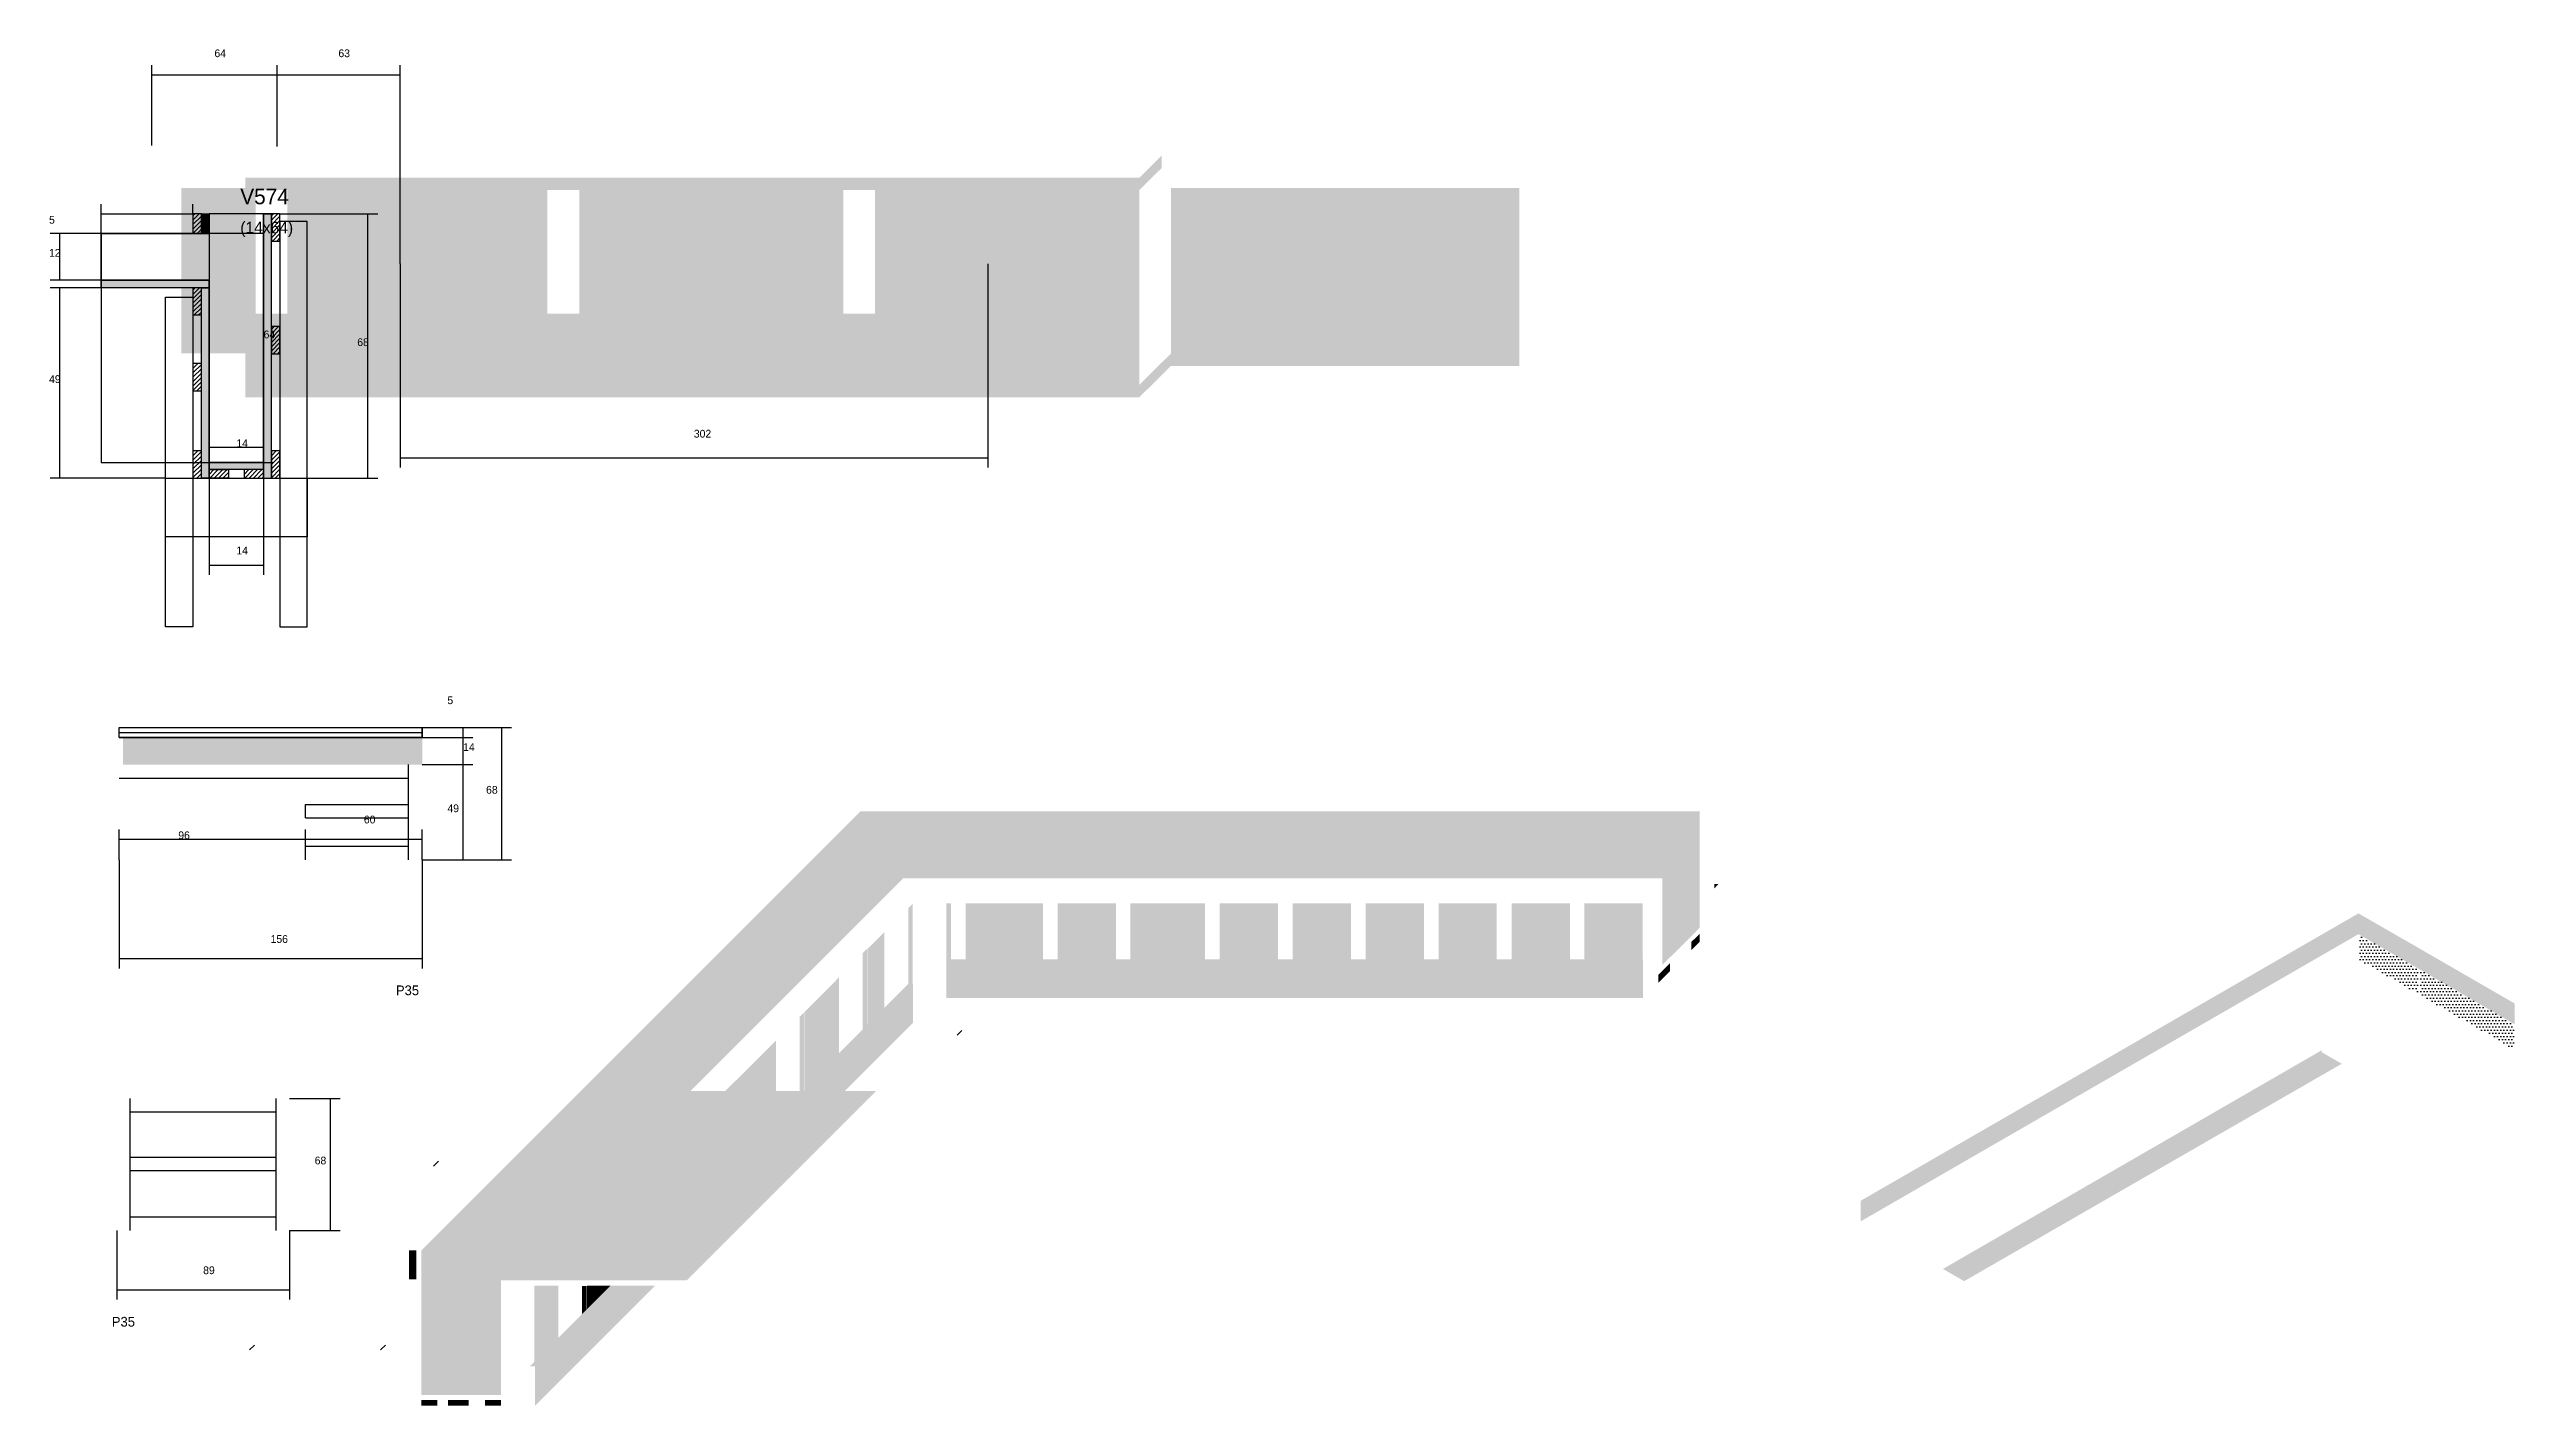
# Model space of a CAD drawing. Header units: metres. Extents: x -65046 to 21926, y -45195 to 1016.
# Drawn here: x 11102 to 12370, y -40213 to -39515 of the extents above; entities that cross this region are included whole.
import ezdxf

# ---------------------------------------------------------------- set-up
doc = ezdxf.new("R2010")
doc.units = ezdxf.units.M
for name, color, linetype in [('CONCRETO', 251, 'Continuous'), ('COTA', 241, 'Continuous'), ('Hachura', 253, 'Continuous'), ('Madeira', 126, 'Continuous'), ('NOMENCLATURA', 7, 'Continuous'), ('Painéis', 200, 'Continuous'), ('SARR_2.2x7', 40, 'Continuous'), ('SARR_3.5x7', 81, 'Continuous'), ('SARR_EDITAR', 141, 'Continuous'), ('Texto Seção', 7, 'Continuous')]:
    doc.layers.add(name, color=color, linetype=linetype)
pattern_1 = [(45, (0, 0), (-230.1842, 230.1842), [])]

msp = doc.modelspace()

# ---------------------------------------------------------------- texts
at = {"layer": 'COTA'}
for s, p in [('64', (11186.7, -39519.3)), ('63', (11250.5, -39519.3)), ('5', (11101.6, -39605)), ('12', (11101.6, -39622)), ('64', (11212, -39664)), ('68', (11260.2, -39668)), ('49', (11101.6, -39687)), ('14', (11198, -39720)), ('302', (11433.4, -39715.1)), ('14', (11198, -39775.2)), ('5', (11306.6, -39852.3)), ('14', (11314.7, -39876.4)), ('68', (11326.5, -39898.4)), ('60', (11263.6, -39913.7)), ('49', (11306.6, -39907.9)), ('96', (11168.1, -39921.8)), ('156', (11215.6, -39975.2)), ('68', (11238.3, -40089.2)), ('89', (11180.9, -40145.7))]:
    msp.add_text(s, height=4, dxfattribs=at).set_placement(p)
at = {"layer": 'NOMENCLATURA'}
for p in [(11280.1, -40002.1), (11133.9, -40172.7)]:
    msp.add_text('P35', height=5, dxfattribs=at).set_placement(p)
at = {"layer": 'Texto Seção'}
for s, height, p in [('V574', 8, (11200, -39595)), ('(14x64)', 6, (11200, -39610))]:
    msp.add_text(s, height=height, dxfattribs=at).set_placement(p)

# ---------------------------------------------------------------- hatches: boundary and pattern name
at = {"layer": 'COTA'}
h = msp.add_hatch(dxfattribs=at)
h.set_pattern_fill('AR-CONC', scale=0.03)
h.paths.add_polyline_path([(11139.6, -39883.4), (11139.6, -39869.4), (11139.6, -39869.4), (11293.6, -39869.4), (11293.6, -39869.4), (11293.6, -39883.4), (11293.6, -39883.4), (11139.6, -39883.4)])
at = {"layer": 'Hachura'}
h = msp.add_hatch(color=8, dxfattribs=at)
h.dxf.hatch_style = 1
h.paths.add_polyline_path([(11674.1, -39576.4), (11674.1, -39570), (11662.7, -39581.3), (11662.7, -39587.6)])
h = msp.add_hatch(color=8, dxfattribs=at)
h.dxf.hatch_style = 1
h.paths.add_polyline_path([(11662.7, -39581.3), (11202.6, -39581.3), (11202.6, -39587.6), (11662.7, -39587.6)])
h = msp.add_hatch(color=8, dxfattribs=at)
h.dxf.hatch_style = 1
h.paths.add_polyline_path([(11202.6, -39587.6), (11202.6, -39587.6), (11202.6, -39586.6), (11169.7, -39586.6), (11169.7, -39671.8), (11202.6, -39671.8)])
h = msp.add_hatch(color=8, dxfattribs=at)
h.dxf.hatch_style = 1
h.paths.add_polyline_path([(11202.5, -39651.3), (11207.9, -39651.3), (11207.9, -39651.3), (11207.9, -39587.7), (11207.9, -39587.7), (11202.5, -39587.7), (11202.5, -39587.7), (11202.5, -39651.3)])
h = msp.add_hatch(color=8, dxfattribs=at)
h.dxf.hatch_style = 1
h.paths.add_polyline_path([(11224.2, -39651.3), (11352.8, -39651.3), (11352.8, -39651.3), (11352.8, -39587.6), (11352.8, -39587.6), (11224.2, -39587.6), (11224.2, -39587.6), (11224.2, -39651.3)])
h = msp.add_hatch(color=8, dxfattribs=at)
h.dxf.hatch_style = 1
h.paths.add_polyline_path([(11352.7, -39651.3), (11358, -39651.3), (11358, -39651.3), (11358, -39587.7), (11358, -39587.7), (11352.7, -39587.7), (11352.7, -39587.7), (11352.7, -39651.3)])
h = msp.add_hatch(color=8, dxfattribs=at)
h.dxf.hatch_style = 1
h.paths.add_polyline_path([(11374.4, -39651.3), (11505.1, -39651.3), (11505.1, -39651.3), (11505.1, -39587.6), (11505.1, -39587.6), (11374.4, -39587.6), (11374.4, -39587.6), (11374.4, -39651.3)])
h = msp.add_hatch(color=8, dxfattribs=at)
h.dxf.hatch_style = 1
h.paths.add_polyline_path([(11505.1, -39651.3), (11510.4, -39651.3), (11510.4, -39651.3), (11510.4, -39587.6), (11510.4, -39587.6), (11505.1, -39587.6), (11505.1, -39587.6), (11505.1, -39651.3)])
h = msp.add_hatch(color=8, dxfattribs=at)
h.dxf.hatch_style = 1
h.paths.add_polyline_path([(11526.7, -39651.3), (11657.4, -39651.3), (11657.4, -39651.3), (11657.4, -39587.6), (11657.4, -39587.6), (11526.7, -39587.6), (11526.7, -39587.6), (11526.7, -39651.3)])
h = msp.add_hatch(color=8, dxfattribs=at)
h.dxf.hatch_style = 1
h.paths.add_polyline_path([(11657.4, -39651.3), (11662.7, -39651.3), (11662.7, -39651.3), (11662.7, -39587.6), (11662.7, -39587.6), (11657.4, -39587.6), (11657.4, -39587.6), (11657.4, -39651.3)])
h = msp.add_hatch(color=8, dxfattribs=at)
h.dxf.hatch_style = 1
h.paths.add_polyline_path([(11678.9, -39586.6), (11678.9, -39678.2), (11858.2, -39678.2), (11858.2, -39586.6)])
h = msp.add_hatch(dxfattribs=at)
h.set_pattern_fill('ANSI31', scale=0.5)
h.paths.add_polyline_path([(11180, -39600), (11175.6, -39600), (11175.6, -39600), (11175.6, -39610), (11175.6, -39610), (11180, -39610), (11180, -39610), (11180, -39600)])
h = msp.add_hatch(color=8, dxfattribs=at)
h.dxf.hatch_style = 1
h.paths.add_polyline_path([(11180, -39610), (11184, -39610), (11184, -39610), (11184, -39600), (11184, -39600), (11180, -39600), (11180, -39600), (11180, -39610)])
h = msp.add_hatch(color=8, dxfattribs=at)
h.dxf.hatch_style = 1
h.paths.add_polyline_path([(11216, -39600), (11212, -39600), (11212, -39600), (11212, -39736), (11212, -39736), (11216, -39736), (11216, -39736), (11216, -39600)])
h = msp.add_hatch(dxfattribs=at)
h.set_pattern_fill('ANSI31', scale=0.5)
h.paths.add_polyline_path([(11220.4, -39600), (11216, -39600), (11216, -39600), (11216, -39614), (11216, -39614), (11220.4, -39614), (11220.4, -39614), (11220.4, -39600)])
h = msp.add_hatch(color=8, dxfattribs=at)
h.dxf.hatch_style = 1
h.paths.add_polyline_path([(11128.4, -39638), (11128.4, -39634), (11128.4, -39634), (11184, -39634), (11184, -39634), (11184, -39638), (11184, -39638), (11128.4, -39638)])
h = msp.add_hatch(dxfattribs=at)
h.set_pattern_fill('ANSI31', scale=0.5)
h.paths.add_polyline_path([(11180, -39638), (11175.6, -39638), (11175.6, -39638), (11175.6, -39652), (11175.6, -39652), (11180, -39652), (11180, -39652), (11180, -39638)])
h = msp.add_hatch(color=8, dxfattribs=at)
h.dxf.hatch_style = 1
h.paths.add_polyline_path([(11180, -39638), (11184, -39638), (11184, -39638), (11184, -39736), (11184, -39736), (11180, -39736), (11180, -39736), (11180, -39638)])
h = msp.add_hatch(color=8, dxfattribs=at)
h.dxf.hatch_style = 1
h.paths.add_polyline_path([(11662.7, -39651.3), (11202.6, -39651.3), (11202.6, -39687.9), (11202.6, -39694.3), (11662.7, -39694.3)])
h = msp.add_hatch(dxfattribs=at)
h.set_pattern_fill('ANSI31', scale=0.5)
h.paths.add_polyline_path([(11220.4, -39658), (11216, -39658), (11216, -39658), (11216, -39672), (11216, -39672), (11220.4, -39672), (11220.4, -39672), (11220.4, -39658)])
h = msp.add_hatch(dxfattribs=at)
h.set_pattern_fill('ANSI31', scale=0.5)
h.paths.add_polyline_path([(11180, -39677), (11175.6, -39677), (11175.6, -39677), (11175.6, -39691), (11175.6, -39691), (11180, -39691), (11180, -39691), (11180, -39677)])
h = msp.add_hatch(color=8, dxfattribs=at)
h.dxf.hatch_style = 1
h.paths.add_polyline_path([(11662.7, -39687.9), (11662.7, -39694.3), (11678.9, -39678.2), (11678.9, -39671.8)])
h = msp.add_hatch(dxfattribs=at)
h.set_pattern_fill('ANSI31', scale=0.5)
h.paths.add_polyline_path([(11180, -39722), (11175.6, -39722), (11175.6, -39722), (11175.6, -39736), (11175.6, -39736), (11180, -39736), (11180, -39736), (11180, -39722)])
h = msp.add_hatch(dxfattribs=at)
h.set_pattern_fill('ANSI31', scale=0.5)
h.paths.add_polyline_path([(11220.4, -39722), (11216, -39722), (11216, -39722), (11216, -39736), (11216, -39736), (11220.4, -39736), (11220.4, -39736), (11220.4, -39722)])
h = msp.add_hatch(color=8, dxfattribs=at)
h.dxf.hatch_style = 1
h.paths.add_polyline_path([(11184, -39731.6), (11184, -39728), (11184, -39728), (11212, -39728), (11212, -39728), (11212, -39731.6), (11212, -39731.6), (11184, -39731.6)])
h = msp.add_hatch(dxfattribs=at)
h.set_pattern_fill('ANSI31', scale=0.5)
h.paths.add_polyline_path([(11184, -39736), (11184, -39731.6), (11184, -39731.6), (11194, -39731.6), (11194, -39731.6), (11194, -39736), (11194, -39736), (11184, -39736)])
h = msp.add_hatch(dxfattribs=at)
h.set_pattern_fill('ANSI31', scale=0.5)
h.paths.add_polyline_path([(11212, -39736), (11212, -39731.6), (11212, -39731.6), (11202, -39731.6), (11202, -39731.6), (11202, -39736), (11202, -39736), (11212, -39736)])
h = msp.add_hatch(color=8, dxfattribs=at)
h.dxf.hatch_style = 1
h.paths.add_polyline_path([(11334.2, -40148.9), (11519.2, -39963.9), (11519.2, -39907.4), (11519.2, -39907.4), (11293.1, -40133.5), (11293.1, -40207.9), (11334.2, -40166.9)])
h = msp.add_hatch(color=8, dxfattribs=at)
h.dxf.hatch_style = 1
h.paths.add_polyline_path([(11519.2, -39963.9), (11541.2, -39941.9), (11931.7, -39941.9), (11931.7, -39967.5), (11951, -39967.5), (11951, -39907.4), (11519.2, -39907.4)])
h = msp.add_hatch(color=8, dxfattribs=at)
h.dxf.hatch_style = 1
h.paths.add_polyline_path([(11960.6, -39944.9), (11958.6, -39944.9), (11958.6, -39947.1)])
h = msp.add_hatch(color=8, dxfattribs=at)
h.dxf.hatch_style = 1
h.paths.add_polyline_path([(11543.7, -39998.8), (11546, -39996.5), (11546, -39996.5), (11546, -39955), (11546, -39955), (11543.7, -39957.4), (11543.7, -39957.4), (11543.7, -39998.8)])
h = msp.add_hatch(color=8, dxfattribs=at)
h.dxf.hatch_style = 1
h.paths.add_polyline_path([(11563.3, -39983.6), (11565.8, -39983.6), (11565.8, -39983.6), (11565.8, -39954.9), (11565.8, -39954.9), (11563.3, -39954.9), (11563.3, -39954.9), (11563.3, -39983.6)])
h = msp.add_hatch(color=8, dxfattribs=at)
h.dxf.hatch_style = 1
h.paths.add_polyline_path([(11573.3, -39983.6), (11610.7, -39983.6), (11610.7, -39983.6), (11610.7, -39954.8), (11610.7, -39954.8), (11573.3, -39954.8), (11573.3, -39954.8), (11573.3, -39983.6)])
h = msp.add_hatch(color=8, dxfattribs=at)
h.dxf.hatch_style = 1
h.paths.add_polyline_path([(11610.6, -39983.6), (11613, -39983.6), (11613, -39983.6), (11613, -39954.9), (11613, -39954.9), (11610.6, -39954.9), (11610.6, -39954.9), (11610.6, -39983.6)])
h = msp.add_hatch(color=8, dxfattribs=at)
h.dxf.hatch_style = 1
h.paths.add_polyline_path([(11620.6, -39983.6), (11648.2, -39983.6), (11648.2, -39983.6), (11648.2, -39954.8), (11648.2, -39954.8), (11620.6, -39954.8), (11620.6, -39954.8), (11620.6, -39983.6)])
h = msp.add_hatch(color=8, dxfattribs=at)
h.dxf.hatch_style = 1
h.paths.add_polyline_path([(11648.1, -39983.6), (11650.6, -39983.6), (11650.6, -39983.6), (11650.6, -39954.9), (11650.6, -39954.9), (11648.1, -39954.9), (11648.1, -39954.9), (11648.1, -39983.6)])
h = msp.add_hatch(color=8, dxfattribs=at)
h.dxf.hatch_style = 1
h.paths.add_polyline_path([(11658.1, -39983.6), (11694.2, -39983.6), (11694.2, -39983.6), (11694.2, -39954.8), (11694.2, -39954.8), (11658.1, -39954.8), (11658.1, -39954.8), (11658.1, -39983.6)])
h = msp.add_hatch(color=8, dxfattribs=at)
h.dxf.hatch_style = 1
h.paths.add_polyline_path([(11694.1, -39983.6), (11696.5, -39983.6), (11696.5, -39983.6), (11696.5, -39954.9), (11696.5, -39954.9), (11694.1, -39954.9), (11694.1, -39954.9), (11694.1, -39983.6)])
h = msp.add_hatch(color=8, dxfattribs=at)
h.dxf.hatch_style = 1
h.paths.add_polyline_path([(11704, -39983.6), (11731.7, -39983.6), (11731.7, -39983.6), (11731.7, -39954.8), (11731.7, -39954.8), (11704, -39954.8), (11704, -39954.8), (11704, -39983.6)])
h = msp.add_hatch(color=8, dxfattribs=at)
h.dxf.hatch_style = 1
h.paths.add_polyline_path([(11731.6, -39983.6), (11734, -39983.6), (11734, -39983.6), (11734, -39954.9), (11734, -39954.9), (11731.6, -39954.9), (11731.6, -39954.9), (11731.6, -39983.6)])
h = msp.add_hatch(color=8, dxfattribs=at)
h.dxf.hatch_style = 1
h.paths.add_polyline_path([(11741.6, -39983.6), (11769.2, -39983.6), (11769.2, -39983.6), (11769.2, -39954.8), (11769.2, -39954.8), (11741.6, -39954.8), (11741.6, -39954.8), (11741.6, -39983.6)])
h = msp.add_hatch(color=8, dxfattribs=at)
h.dxf.hatch_style = 1
h.paths.add_polyline_path([(11769.1, -39983.6), (11771.6, -39983.6), (11771.6, -39983.6), (11771.6, -39954.9), (11771.6, -39954.9), (11769.1, -39954.9), (11769.1, -39954.9), (11769.1, -39983.6)])
h = msp.add_hatch(color=8, dxfattribs=at)
h.dxf.hatch_style = 1
h.paths.add_polyline_path([(11779.1, -39983.6), (11806.8, -39983.6), (11806.8, -39983.6), (11806.8, -39954.8), (11806.8, -39954.8), (11779.1, -39954.8), (11779.1, -39954.8), (11779.1, -39983.6)])
h = msp.add_hatch(color=8, dxfattribs=at)
h.dxf.hatch_style = 1
h.paths.add_polyline_path([(11806.7, -39983.6), (11809.1, -39983.6), (11809.1, -39983.6), (11809.1, -39954.9), (11809.1, -39954.9), (11806.7, -39954.9), (11806.7, -39954.9), (11806.7, -39983.6)])
h = msp.add_hatch(color=8, dxfattribs=at)
h.dxf.hatch_style = 1
h.paths.add_polyline_path([(11816.6, -39983.6), (11844.3, -39983.6), (11844.3, -39983.6), (11844.3, -39954.8), (11844.3, -39954.8), (11816.6, -39954.8), (11816.6, -39954.8), (11816.6, -39983.6)])
h = msp.add_hatch(color=8, dxfattribs=at)
h.dxf.hatch_style = 1
h.paths.add_polyline_path([(11844.2, -39983.6), (11846.6, -39983.6), (11846.6, -39983.6), (11846.6, -39954.9), (11846.6, -39954.9), (11844.2, -39954.9), (11844.2, -39954.9), (11844.2, -39983.6)])
h = msp.add_hatch(color=8, dxfattribs=at)
h.dxf.hatch_style = 1
h.paths.add_polyline_path([(11854.2, -39983.6), (11881.8, -39983.6), (11881.8, -39983.6), (11881.8, -39954.8), (11881.8, -39954.8), (11854.2, -39954.8), (11854.2, -39954.8), (11854.2, -39983.6)])
h = msp.add_hatch(color=8, dxfattribs=at)
h.dxf.hatch_style = 1
h.paths.add_polyline_path([(11881.7, -39983.6), (11884.2, -39983.6), (11884.2, -39983.6), (11884.2, -39954.9), (11884.2, -39954.9), (11881.7, -39954.9), (11881.7, -39954.9), (11881.7, -39983.6)])
h = msp.add_hatch(color=8, dxfattribs=at)
h.dxf.hatch_style = 1
h.paths.add_polyline_path([(11891.7, -39983.6), (11919.4, -39983.6), (11919.4, -39983.6), (11919.4, -39954.8), (11919.4, -39954.8), (11891.7, -39954.8), (11891.7, -39954.8), (11891.7, -39983.6)])
h = msp.add_hatch(color=8, dxfattribs=at)
h.dxf.hatch_style = 1
h.paths.add_polyline_path([(11919.3, -39983.6), (11921.7, -39983.6), (11921.7, -39983.6), (11921.7, -39954.9), (11921.7, -39954.9), (11919.3, -39954.9), (11919.3, -39954.9), (11919.3, -39983.6)])
h = msp.add_hatch(color=8, dxfattribs=at)
h.dxf.hatch_style = 1
h.paths.add_polyline_path([(12033.9, -40107.9), (12033.9, -40118.5), (12033.9, -40118.5), (12290, -39970.7), (12290, -39970.7), (12290, -39960), (12290, -39960), (12033.9, -40107.9)])
h = msp.add_hatch(color=8, dxfattribs=at)
h.dxf.hatch_style = 1
h.paths.add_polyline_path([(12321.1, -39977.9), (12290, -39960), (12290, -39970.7), (12321.1, -39988.6), (12370.4, -40017.1), (12370.4, -40006.4)])
h = msp.add_hatch(color=8, dxfattribs=at)
h.dxf.hatch_style = 1
h.paths.add_polyline_path([(11464.9, -39991.3), (11480.6, -39991.3), (11480.6, -39991.3), (11480.6, -39972.8), (11480.6, -39972.8), (11464.9, -39972.8), (11464.9, -39972.8), (11464.9, -39991.3)])
h = msp.add_hatch(color=8, dxfattribs=at)
h.dxf.hatch_style = 1
h.paths.add_polyline_path([(11522.8, -40017.2), (11531.5, -40008.6), (11531.5, -40008.6), (11531.5, -39969.6), (11531.5, -39969.6), (11522.8, -39978.3), (11522.8, -39978.3), (11522.8, -40017.2)])
h = msp.add_hatch(color=8, dxfattribs=at)
h.dxf.hatch_style = 1
h.paths.add_polyline_path([(11747.8, -39985.7), (11763.6, -39985.7), (11763.6, -39985.7), (11763.6, -39967.1), (11763.6, -39967.1), (11747.8, -39967.1), (11747.8, -39967.1), (11747.8, -39985.7)])
h = msp.add_hatch(color=8, dxfattribs=at)
h.dxf.hatch_style = 1
h.paths.add_polyline_path([(11931.7, -39967.5), (11931.7, -39986.6), (11951, -39967.5)])
h = msp.add_hatch(color=8, dxfattribs=at)
h.dxf.hatch_style = 1
h.paths.add_polyline_path([(11951, -39974.7), (11951, -39970.5), (11946.7, -39974.7), (11946.7, -39978.9)])
h = msp.add_hatch(dxfattribs=at)
h.set_pattern_fill('DOTS', scale=1.037)
h.paths.add_polyline_path([(12321.1, -40001.6), (12321.1, -39988.6), (12290, -39970.7), (12290, -39983.7)])
h = msp.add_hatch(color=8, dxfattribs=at)
h.dxf.hatch_style = 1
h.paths.add_polyline_path([(11520.3, -40019.7), (11522.7, -40017.3), (11522.7, -40017.3), (11522.7, -39978), (11522.7, -39978), (11520.3, -39980.4), (11520.3, -39980.4), (11520.3, -40019.7)])
h = msp.add_hatch(color=8, dxfattribs=at)
h.dxf.hatch_style = 1
h.paths.add_polyline_path([(11921.8, -39983.6), (11762.1, -39983.6), (11749.2, -39983.6), (11563.4, -39983.6), (11563.4, -40003.6), (11921.8, -40003.6)])
h = msp.add_hatch(color=8, dxfattribs=at)
h.dxf.hatch_style = 1
h.paths.add_polyline_path([(11935.8, -39985.5), (11929.8, -39991.5), (11929.8, -39995.7), (11935.8, -39989.7)])
h = msp.add_hatch(color=8, dxfattribs=at)
h.dxf.hatch_style = 1
h.paths.add_polyline_path([(11490.4, -40049.6), (11508.1, -40031.9), (11508.1, -40031.9), (11508.1, -39992.9), (11508.1, -39992.9), (11490.4, -40010.7), (11490.4, -40010.7), (11490.4, -40049.6)])
h = msp.add_hatch(color=8, dxfattribs=at)
h.dxf.hatch_style = 1
h.paths.add_polyline_path([(11543.8, -39998.7), (11543.8, -39996.3), (11490.4, -40049.6), (11490.4, -40051.5), (11491, -40051.5)])
h = msp.add_hatch(color=8, dxfattribs=at)
h.dxf.hatch_style = 1
h.paths.add_polyline_path([(11546.1, -40013.5), (11546.1, -39996.4), (11491, -40051.5), (11511, -40051.5), (11546.1, -40016.4)])
h = msp.add_hatch(dxfattribs=at)
h.set_pattern_fill('DOTS', scale=1.037)
h.paths.add_polyline_path([(12321.8, -39989), (12321.8, -40002.1), (12343, -40014.3), (12343, -40001.2)])
h = msp.add_hatch(color=8, dxfattribs=at)
h.dxf.hatch_style = 1
h.paths.add_polyline_path([(11490.3, -40010.8), (11487.9, -40013.1), (11487.9, -40051.6), (11490.3, -40051.6)])
h = msp.add_hatch(dxfattribs=at)
h.set_pattern_fill('DOTS', scale=1.037)
h.paths.add_polyline_path([(12343.3, -40001.4), (12343.3, -40014.4), (12370.4, -40030.1), (12370.4, -40017.1)])
h = msp.add_hatch(dxfattribs=at)
h.set_pattern_fill('ANSI36', scale=15)
h.paths.add_polyline_path([(11334.3, -40020.2), (11331.8, -40022.7), (11388.4, -40022.7), (11390.9, -40020.2)])
h = msp.add_hatch(color=8, dxfattribs=at)
h.dxf.hatch_style = 1
h.paths.add_polyline_path([(11449.5, -40051.5), (11475.7, -40051.5), (11475.7, -40025.4)])
h = msp.add_hatch(dxfattribs=at)
h.set_pattern_fill('ANSI36', scale=15)
h.paths.add_polyline_path([(11620, -40020.2), (11542.3, -40020.2), (11539.8, -40022.7), (11617.5, -40022.7)])
h = msp.add_hatch(dxfattribs=at)
h.set_pattern_fill('ANSI36', scale=15)
h.paths.add_polyline_path([(11620, -40020.2), (11617.5, -40022.7), (11617.5, -40036.3), (11620, -40033.8)])
h = msp.add_hatch(color=8, dxfattribs=at)
h.dxf.hatch_style = 1
h.paths.add_polyline_path([(12281.4, -40037.4), (12271, -40031.4), (12271, -40030.5), (12076.2, -40143), (12087.1, -40149.3)])
h = msp.add_hatch(color=8, dxfattribs=at)
h.dxf.hatch_style = 1
h.paths.add_polyline_path([(11334.2, -40148.9), (11336.8, -40148.9), (11349.1, -40148.9), (11429.8, -40148.9), (11527.2, -40051.5), (11431.6, -40051.5)])
h = msp.add_hatch(dxfattribs=at)
h.set_pattern_fill('ANSI36', scale=15)
h.paths.add_polyline_path([(11267.4, -40087.6), (11264.8, -40090.1), (11321.4, -40090.1), (11323.9, -40087.6)])
h = msp.add_hatch(color=8, dxfattribs=at)
h.dxf.hatch_style = 1
h.paths.add_polyline_path([(11441.9, -40100.9), (11457.8, -40100.9), (11457.8, -40100.9), (11457.8, -40082), (11457.8, -40082), (11441.9, -40082), (11441.9, -40082), (11441.9, -40100.9)])
h = msp.add_hatch(dxfattribs=at)
h.set_pattern_fill('ANSI36', scale=15)
h.paths.add_polyline_path([(11494, -40087.6), (11491.5, -40090.1), (11550.5, -40090.1), (11553, -40087.6)])
h = msp.add_hatch(dxfattribs=at)
h.set_pattern_fill('ANSI36', scale=15)
h.paths.add_polyline_path([(11553, -40087.6), (11550.5, -40090.1), (11550.5, -40103.7), (11553, -40101.2)])
h = msp.add_hatch(color=8, dxfattribs=at)
h.dxf.hatch_style = 1
h.paths.add_polyline_path([(11290.6, -40133.5), (11286.9, -40133.5), (11286.9, -40148.4), (11290.6, -40148.4)])
h = msp.add_hatch(color=8, dxfattribs=at)
h.dxf.hatch_style = 1
h.paths.add_polyline_path([(11393.1, -40151.7), (11390.5, -40151.7), (11349.1, -40193.1), (11351.7, -40193.1)])
h = msp.add_hatch(color=8, dxfattribs=at)
h.dxf.hatch_style = 1
h.paths.add_polyline_path([(11351.4, -40190.8), (11363.7, -40178.5), (11363.7, -40178.5), (11363.7, -40151.7), (11363.7, -40151.7), (11351.4, -40151.7), (11351.4, -40151.7), (11351.4, -40190.8)])
h = msp.add_hatch(color=8, dxfattribs=at)
h.dxf.hatch_style = 1
h.paths.add_polyline_path([(11413.4, -40151.7), (11407.9, -40151.7), (11393.1, -40151.7), (11351.7, -40193.1), (11351.7, -40213.4)])
h = msp.add_hatch(color=8, dxfattribs=at)
h.dxf.hatch_style = 1
h.paths.add_polyline_path([(11375.9, -40166.3), (11378.2, -40164), (11378.2, -40164), (11378.2, -40151.8), (11378.2, -40151.8), (11375.9, -40151.8), (11375.9, -40151.8), (11375.9, -40166.3)])
h = msp.add_hatch(color=8, dxfattribs=at)
h.dxf.hatch_style = 1
h.paths.add_polyline_path([(11378.4, -40163.8), (11390.5, -40151.7), (11390.5, -40151.7), (11378.4, -40151.7), (11378.4, -40151.7), (11378.4, -40163.8)])
h = msp.add_hatch(color=8, dxfattribs=at)
h.dxf.hatch_style = 1
h.paths.add_polyline_path([(11293.1, -40207.9), (11334.2, -40207.9), (11334.2, -40166.9)])
h = msp.add_hatch(dxfattribs=at)
h.set_pattern_fill('ANSI36', scale=15)
h.paths.add_polyline_path([(11173.3, -40182.2), (11170.8, -40184.7), (11278.2, -40184.7), (11278.2, -40182.2)])
h = msp.add_hatch(color=8, dxfattribs=at)
h.dxf.hatch_style = 1
h.paths.add_polyline_path([(11314.7, -40205.9), (11330.4, -40205.9), (11330.4, -40205.9), (11330.4, -40187.3), (11330.4, -40187.3), (11314.7, -40187.3), (11314.7, -40187.3), (11314.7, -40205.9)])
h = msp.add_hatch(color=8, dxfattribs=at)
h.dxf.hatch_style = 1
h.paths.add_polyline_path([(11314.7, -40205.9), (11330.4, -40205.9), (11330.4, -40205.9), (11330.4, -40187.3), (11330.4, -40187.3), (11314.7, -40187.3), (11314.7, -40187.3), (11314.7, -40205.9)])
h = msp.add_hatch(dxfattribs=at)
h.set_pattern_fill('ANSI36', scale=15)
h.paths.add_polyline_path([(11382.9, -40182.2), (11380.4, -40184.7), (11380.4, -40184.7), (11456.5, -40184.7), (11456.5, -40184.7), (11459, -40182.2), (11459, -40182.2), (11382.9, -40182.2)])
h = msp.add_hatch(dxfattribs=at)
h.set_pattern_fill('ANSI36', scale=15)
h.paths.add_polyline_path([(11459, -40182.2), (11456.5, -40184.7), (11456.5, -40198.3), (11459, -40195.8)])
h = msp.add_hatch(color=8, dxfattribs=at)
h.dxf.hatch_style = 1
h.paths.add_polyline_path([(11301.4, -40210.5), (11293.1, -40210.5), (11293.1, -40213.4), (11301.4, -40213.4)])
h = msp.add_hatch(color=8, dxfattribs=at)
h.dxf.hatch_style = 1
h.paths.add_polyline_path([(11317.6, -40210.5), (11306.9, -40210.5), (11306.9, -40213.4), (11317.6, -40213.4)])
h = msp.add_hatch(color=8, dxfattribs=at)
h.dxf.hatch_style = 1
h.paths.add_polyline_path([(11334.2, -40210.5), (11326, -40210.5), (11326, -40213.4), (11334.2, -40213.4)])
at = {"layer": 'Madeira'}
h = msp.add_hatch(dxfattribs=at)
h.set_pattern_fill('PATRON00077', scale=102.529)
h.set_pattern_definition(pattern_1)
h.paths.add_polyline_path([(12033.9, -40118.5), (12033.9, -40131.6), (12033.9, -40131.6), (12290, -39983.7), (12290, -39983.7), (12290, -39970.7), (12290, -39970.7), (12033.9, -40118.5)])
h = msp.add_hatch(dxfattribs=at)
h.set_pattern_fill('PATRON00077', scale=102.529)
h.set_pattern_definition(pattern_1)
h.paths.add_polyline_path([(12033.9, -40131.6), (12064.9, -40149.5), (12064.9, -40149.5), (12321.1, -40001.6), (12321.1, -40001.6), (12290, -39983.7), (12290, -39983.7), (12033.9, -40131.6)])
h = msp.add_hatch(dxfattribs=at)
h.set_pattern_fill('PATRON00077', scale=102.529)
h.set_pattern_definition(pattern_1)
h.paths.add_polyline_path([(12292.1, -40043.6), (12343, -40014.3), (12343, -40014.3), (12321.3, -40001.7), (12321.3, -40001.7), (12271, -40031.4), (12271, -40031.4), (12292.1, -40043.6)])
h = msp.add_hatch(dxfattribs=at)
h.set_pattern_fill('PATRON00077', scale=102.529)
h.set_pattern_definition(pattern_1)
h.paths.add_polyline_path([(12114.3, -40178), (12370.4, -40030.1), (12370.4, -40030.1), (12343.3, -40014.4), (12343.3, -40014.4), (12087.2, -40162.3), (12087.2, -40162.3), (12114.3, -40178)])
h = msp.add_hatch(dxfattribs=at)
h.set_pattern_fill('PATRON00077', scale=102.529)
h.set_pattern_definition(pattern_1)
h.paths.add_polyline_path([(12292.5, -40043.8), (12281.2, -40037.3), (12281.2, -40037.3), (12087.1, -40149.3), (12087.1, -40149.3), (12087.1, -40162.3), (12087.1, -40162.3), (12292.5, -40043.8)])

# ---------------------------------------------------------------- linework, layer by layer
at = {"layer": 'CONCRETO'}
for points in [[(11184, -39634), (11184, -39636), (11184, -39636), (11184, -39728), (11212, -39728), (11212, -39600), (11216, -39600), (11216, -39600), (11184, -39600), (11184, -39610)], [(11212, -39624), (11212, -39624), (11212, -39656), (11212, -39656), (11212, -39728), (11184, -39728), (11184, -39634), (11128.4, -39634), (11128.4, -39610), (11184, -39610)]]:
    msp.add_lwpolyline(points, dxfattribs=at)
for points in [[(11184, -39728), (11216, -39728), (11216, -39600), (11184, -39600)], [(11128.4, -39728), (11212, -39728), (11212, -39610), (11128.4, -39610)]]:
    msp.add_lwpolyline(points, close=True, dxfattribs=at)
at = {"layer": 'COTA'}
for p, q in [((11154.4, -39564.8), (11154.4, -39523.4)), ((11154.4, -39528.4), (11218.9, -39528.4)), ((11218.9, -39565.2), (11218.9, -39523.4)), ((11218.9, -39565.2), (11218.9, -39523.4)), ((11218.9, -39528.4), (11282.2, -39528.4)), ((11282.2, -39625.6), (11282.2, -39523.4)), ((11128.4, -39610), (11128.4, -39595)), ((11175.6, -39600), (11175.6, -39595)), ((11128.4, -39600), (11175.6, -39600)), ((11212, -39728), (11212, -39600)), ((11212, -39600), (11217, -39600)), ((11220.4, -39600), (11270.7, -39600)), ((11265.7, -39736), (11265.7, -39600)), ((11128.4, -39610), (11102.1, -39610)), ((11107.1, -39634), (11107.1, -39610)), ((11282.2, -39625.6), (11282.2, -39730.5)), ((11584.6, -39625.6), (11584.6, -39730.5)), ((11128.4, -39634), (11102.1, -39634)), ((11166, -39638), (11102.1, -39638)), ((11107.1, -39736), (11107.1, -39638)), ((11184, -39736), (11184, -39715)), ((11184, -39720), (11211.9, -39720)), ((11211.9, -39736), (11211.9, -39715)), ((11212, -39728), (11217, -39728)), ((11282.2, -39725.5), (11584.6, -39725.5)), ((11161.6, -39736), (11102.1, -39736)), ((11184, -39736), (11184, -39785.7)), ((11212, -39736), (11212, -39785.7)), ((11234.4, -39736), (11270.7, -39736)), ((11184, -39780.7), (11212, -39780.7)), ((11293.6, -39864.4), (11339.6, -39864.4)), ((11293.6, -39864.4), (11319.7, -39864.4)), ((11293.6, -39869.4), (11319.7, -39869.4)), ((11293.6, -39869.4), (11319.7, -39869.4)), ((11314.7, -39869.4), (11314.7, -39864.4)), ((11314.7, -39883.4), (11314.7, -39869.4)), ((11334.6, -39932.4), (11334.6, -39864.4)), ((11293.6, -39883.4), (11319.7, -39883.4)), ((11293.6, -39883.4), (11319.7, -39883.4)), ((11314.7, -39932.4), (11314.7, -39883.4)), ((11137.6, -39932.4), (11137.6, -39916.8)), ((11137.6, -39921.8), (11233.6, -39921.8)), ((11233.6, -39932.4), (11233.6, -39916.8)), ((11233.6, -39932.4), (11233.6, -39916.8)), ((11233.6, -39921.8), (11293.6, -39921.8)), ((11293.6, -39932.4), (11293.6, -39916.8)), ((11137.6, -39932.4), (11137.6, -39988.3)), ((11293.6, -39932.4), (11293.6, -39988.3)), ((11293.6, -39932.4), (11319.7, -39932.4)), ((11293.6, -39932.4), (11339.6, -39932.4)), ((11137.6, -39983.3), (11293.6, -39983.3)), ((11225.4, -40055.2), (11251.4, -40055.2)), ((11246.4, -40123.2), (11246.4, -40055.2)), ((11136.4, -40123.2), (11136.4, -40158.8)), ((11225.4, -40123.2), (11225.4, -40158.8)), ((11225.4, -40123.2), (11251.4, -40123.2)), ((11136.4, -40153.8), (11225.4, -40153.8))]:
    msp.add_line(p, q, dxfattribs=at)
at = {"layer": 'Madeira'}
for points in [[(11180, -39600), (11175.6, -39600), (11175.6, -39610), (11180, -39610)], [(11220.4, -39600), (11216, -39600), (11216, -39614), (11220.4, -39614)], [(11180, -39638), (11175.6, -39638), (11175.6, -39652), (11180, -39652)], [(11220.4, -39658), (11216, -39658), (11216, -39672), (11220.4, -39672)], [(11180, -39677), (11175.6, -39677), (11175.6, -39691), (11180, -39691)], [(11180, -39722), (11175.6, -39722), (11175.6, -39736), (11180, -39736)], [(11220.4, -39722), (11216, -39722), (11216, -39736), (11220.4, -39736)], [(11184, -39736), (11184, -39731.6), (11194, -39731.6), (11194, -39736)], [(11212, -39736), (11212, -39731.6), (11202, -39731.6), (11202, -39736)]]:
    msp.add_lwpolyline(points, close=True, dxfattribs=at)
at = {"layer": 'Painéis'}
for p, q in [((11212, -39736), (11212, -39600)), ((11128.4, -39634), (11184, -39634)), ((11128.4, -39638), (11128.4, -39634)), ((11184, -39638), (11184, -39634)), ((11184, -39736), (11184, -39638)), ((11184, -39736), (11184, -39638)), ((11184, -39728), (11212, -39728)), ((11184, -39731.6), (11184, -39728)), ((11212, -39731.6), (11212, -39728)), ((11137.6, -39864.4), (11293.6, -39864.4)), ((11137.6, -39869.4), (11293.6, -39869.4)), ((11293.6, -39869.4), (11293.6, -39864.4))]:
    msp.add_line(p, q, dxfattribs=at)
for points in [[(11180, -39600), (11184, -39600), (11184, -39610), (11180, -39610)], [(11216, -39600), (11212, -39600), (11212, -39736), (11216, -39736)], [(11128.4, -39638), (11128.4, -39634), (11184, -39634), (11184, -39638)], [(11180, -39638), (11184, -39638), (11184, -39736), (11180, -39736)], [(11184, -39731.6), (11184, -39728), (11212, -39728), (11212, -39731.6)], [(11137.6, -39864.4), (11293.6, -39864.4), (11293.6, -39869.4), (11137.6, -39869.4)]]:
    msp.add_lwpolyline(points, close=True, dxfattribs=at)
at = {"layer": 'SARR_2.2x7'}
for p, q in [((11286.6, -39932.4), (11286.6, -39883.4)), ((11137.6, -39890.4), (11286.6, -39890.4)), ((11233.6, -39903.9), (11286.6, -39903.9)), ((11233.6, -39910.9), (11233.6, -39903.9)), ((11233.6, -39910.9), (11286.6, -39910.9)), ((11233.6, -39932.4), (11233.6, -39925.4)), ((11233.6, -39925.4), (11286.6, -39925.4)), ((11143.4, -40123.2), (11143.4, -40055.2)), ((11143.4, -40062.2), (11218.4, -40062.2)), ((11218.4, -40123.2), (11218.4, -40055.2)), ((11143.4, -40085.4), (11218.4, -40085.4)), ((11143.4, -40092.4), (11218.4, -40092.4)), ((11143.4, -40116.2), (11218.4, -40116.2))]:
    msp.add_line(p, q, dxfattribs=at)
at = {"layer": 'SARR_3.5x7'}
for points in [[(11234.4, -39603.9), (11220.4, -39603.9), (11220.4, -39812.5), (11234.4, -39812.5)], [(11161.6, -39642.8), (11175.6, -39642.8), (11175.6, -39812.5), (11161.6, -39812.5)], [(11161.6, -39736), (11234.4, -39736), (11234.4, -39766.1), (11161.6, -39766.1)]]:
    msp.add_lwpolyline(points, close=True, dxfattribs=at)
at = {"layer": 'SARR_EDITAR'}
msp.add_line((11137.6, -39866.9), (11293.6, -39866.9), dxfattribs=at)

msp.set_redraw_order([(e.dxf.handle, doc.entitydb.next_handle()) for e in msp.query("TEXT MTEXT ATTDEF DIMENSION ARC_DIMENSION")])  # texts and dimensions are drawn at this point

doc.saveas('drawing.dxf')
